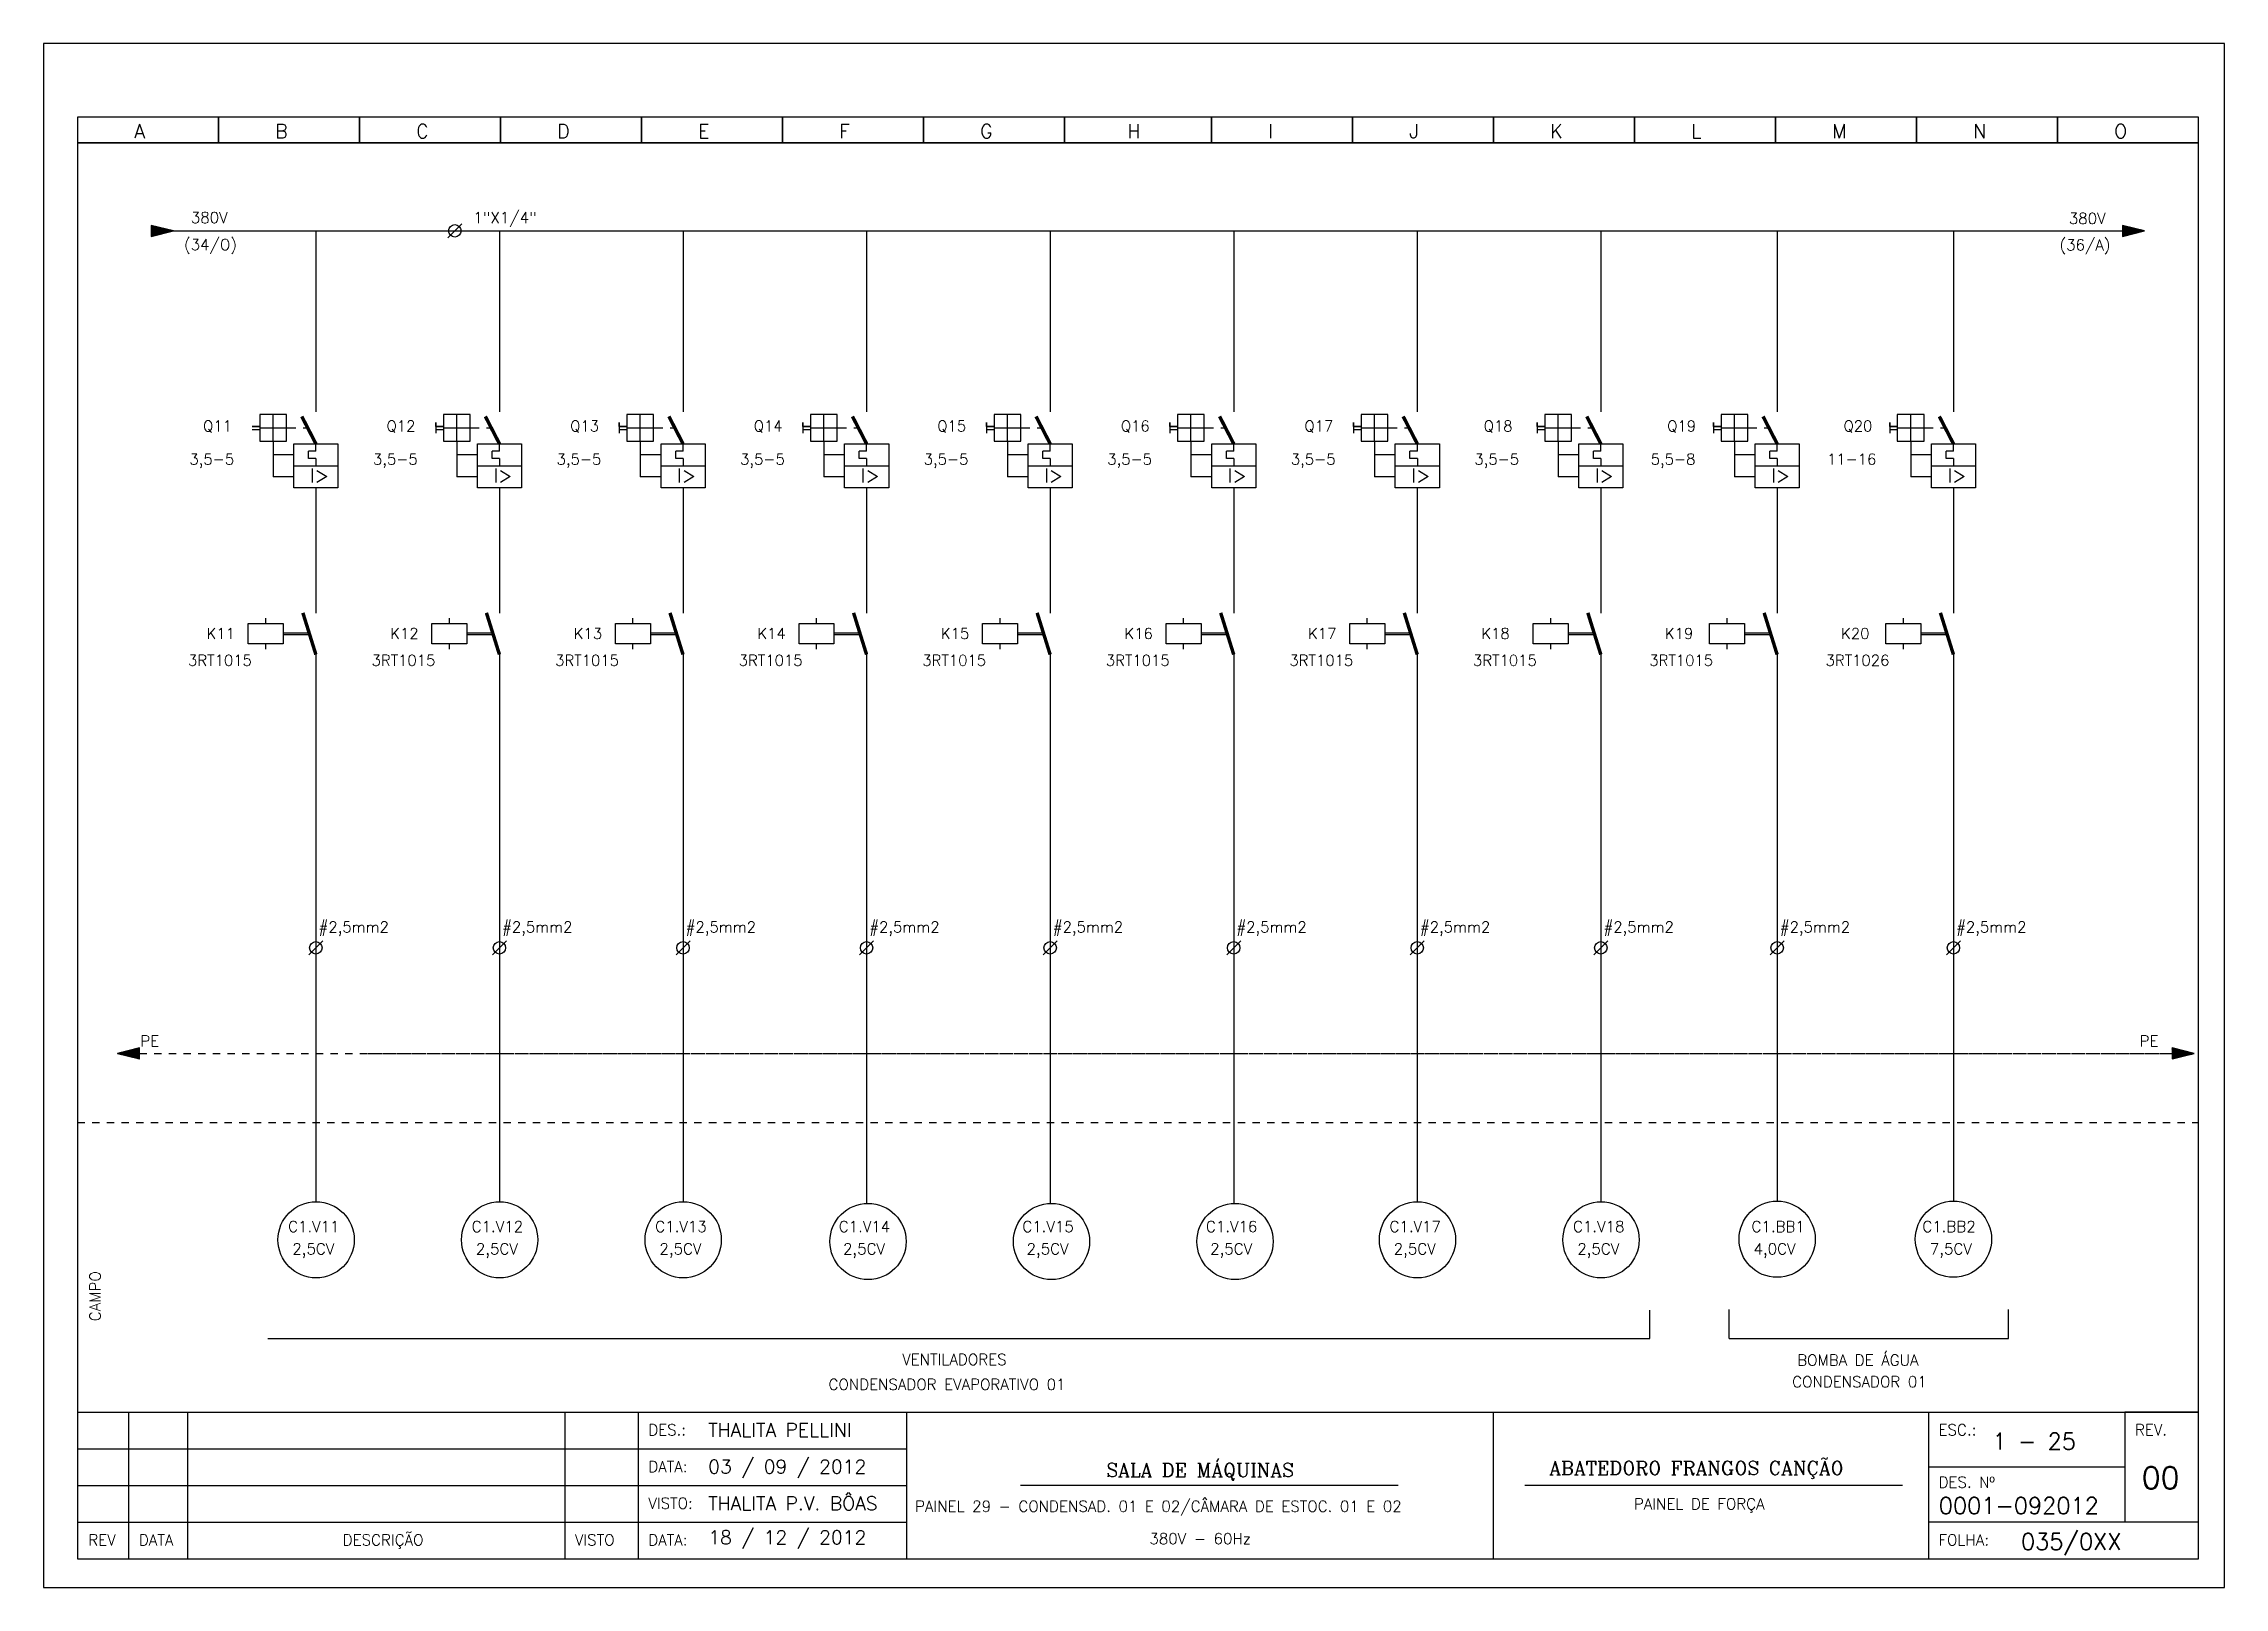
# Model space of a CAD drawing. Header units: millimetres. Extents: x 1974 to 2560, y 1429 to 1567.
# Drawn here: x 2202.2 to 2231.9, y 1470.58 to 1491.61 of the extents above; entities that cross this region are included whole.
import ezdxf

# ---------------------------------------------------------------- set-up
doc = ezdxf.new("R2010")
doc.units = ezdxf.units.MM
for name, pattern in [('DASHDOT2', [0.5, 0.25, -0.125, 0, -0.125]), ('DASHED', [0.75, 0.5, -0.25]), ('HIDDEN2', [0.1875, 0.125, -0.0625])]:
    doc.linetypes.add(name, pattern=pattern)
for name, color, linetype in [('1', 5, 'Continuous'), ('ALIMENTAÇÃO', 6, 'Continuous'), ('CONECTOR_SAK', 2, 'Continuous'), ('DISJUNTOR', 5, 'Continuous'), ('EQUIPAMENTOS', 5, 'Continuous'), ('MARGEM', 1, 'Continuous'), ('MOTORES', 5, 'Continuous'), ('PAINEL', 7, 'Continuous'), ('TERRA', 3, 'DASHED'), ('TEXTO', 4, 'Continuous'), ('TEXTO_2', 5, 'Continuous'), ('TIMBRE', 7, 'Continuous')]:
    doc.layers.add(name, color=color, linetype=linetype)
doc.styles.add('REGUA60', font='romans.shx', dxfattribs={"height": 2})
doc.styles.add('ROMANC', font='romanc.shx', dxfattribs={"height": 0.55})
doc.styles.add('ROMANS', font='romans.shx', dxfattribs={"height": 37})

msp = doc.modelspace()

# ---------------------------------------------------------------- texts
at = {"style": 'ROMANS'}
for s, p in [('ESC.:', (2228.008, 1472.655)), ('REV.', (2230.684, 1472.655)), ('DES. Nº', (2228.008, 1471.942)), ('PAINEL 29 - CONDENSAD. 01 E 02/CÂMARA DE ESTOC. 01 E 02', (2214.069, 1471.614)), ('PAINEL DE FORÇA', (2223.859, 1471.646)), ('380V - 60Hz', (2217.261, 1471.173)), ('FOLHA:', (2228.008, 1471.155))]:
    msp.add_text(s, height=0.15, dxfattribs=at).set_placement(p)
at = {"layer": 'TEXTO'}
for s, height, style, p in [('A', 0.188, 'ROMANS', (2203.436, 1490.322)), ('B', 0.188, 'ROMANS', (2205.356, 1490.322)), ('C', 0.188, 'ROMANS', (2207.276, 1490.322)), ('D', 0.188, 'ROMANS', (2209.196, 1490.322)), ('E', 0.188, 'ROMANS', (2211.116, 1490.322)), ('F', 0.188, 'ROMANS', (2213.036, 1490.322)), ('G', 0.188, 'ROMANS', (2214.956, 1490.322)), ('H', 0.188, 'ROMANS', (2216.96, 1490.322)), ('I', 0.188, 'ROMANS', (2218.88, 1490.322)), ('J', 0.188, 'ROMANS', (2220.8, 1490.322)), ('K', 0.188, 'ROMANS', (2222.72, 1490.322)), ('L', 0.188, 'ROMANS', (2224.64, 1490.322)), ('M', 0.188, 'ROMANS', (2226.56, 1490.322)), ('N', 0.188, 'ROMANS', (2228.48, 1490.322)), ('O', 0.188, 'ROMANS', (2230.4, 1490.322)), ('380V', 0.15, 'ROMANS', (2204.206, 1489.165)), ('1"X1/4"', 0.15, 'ROMANS', (2208.055, 1489.165)), ('380V', 0.15, 'ROMANS', (2229.782, 1489.153)), ('(34/O)', 0.15, 'ROMANS', (2204.114, 1488.797)), ('(36/A)', 0.15, 'ROMANS', (2229.656, 1488.793)), ('Q11', 0.148, 'ROMANS', (2204.372, 1486.328)), ('Q12', 0.148, 'ROMANS', (2206.872, 1486.328)), ('Q13', 0.148, 'ROMANS', (2209.372, 1486.328)), ('Q14', 0.148, 'ROMANS', (2211.872, 1486.328)), ('Q15', 0.148, 'ROMANS', (2214.372, 1486.328)), ('Q16', 0.148, 'ROMANS', (2216.872, 1486.328)), ('Q17', 0.148, 'ROMANS', (2219.372, 1486.328)), ('Q18', 0.148, 'ROMANS', (2221.813, 1486.328)), ('Q19', 0.148, 'ROMANS', (2224.313, 1486.328)), ('Q20', 0.148, 'ROMANS', (2226.714, 1486.328)), ('3,5-5', 0.148, 'ROMANS', (2204.187, 1485.876)), ('3,5-5', 0.148, 'ROMANS', (2206.687, 1485.876)), ('3,5-5', 0.148, 'ROMANS', (2209.187, 1485.876)), ('3,5-5', 0.148, 'ROMANS', (2211.687, 1485.876)), ('3,5-5', 0.148, 'ROMANS', (2214.187, 1485.876)), ('3,5-5', 0.148, 'ROMANS', (2216.687, 1485.876)), ('3,5-5', 0.148, 'ROMANS', (2219.187, 1485.876)), ('3,5-5', 0.148, 'ROMANS', (2221.687, 1485.876)), ('5,5-8', 0.148, 'ROMANS', (2224.088, 1485.876)), ('11-16', 0.148, 'ROMANS', (2226.489, 1485.876)), ('K11', 0.148, 'ROMANS', (2204.421, 1483.502)), ('K12', 0.148, 'ROMANS', (2206.921, 1483.502)), ('K13', 0.148, 'ROMANS', (2209.421, 1483.502)), ('K14', 0.148, 'ROMANS', (2211.921, 1483.502)), ('K15', 0.148, 'ROMANS', (2214.421, 1483.502)), ('K16', 0.148, 'ROMANS', (2216.921, 1483.502)), ('K17', 0.148, 'ROMANS', (2219.421, 1483.502)), ('K18', 0.148, 'ROMANS', (2221.781, 1483.502)), ('K19', 0.148, 'ROMANS', (2224.281, 1483.502)), ('K20', 0.148, 'ROMANS', (2226.681, 1483.502)), ('3RT1015', 0.148, 'ROMANS', (2204.168, 1483.136)), ('3RT1015', 0.148, 'ROMANS', (2206.668, 1483.136)), ('3RT1015', 0.148, 'ROMANS', (2209.168, 1483.136)), ('3RT1015', 0.148, 'ROMANS', (2211.668, 1483.136)), ('3RT1015', 0.148, 'ROMANS', (2214.168, 1483.136)), ('3RT1015', 0.148, 'ROMANS', (2216.668, 1483.136)), ('3RT1015', 0.148, 'ROMANS', (2219.168, 1483.136)), ('3RT1015', 0.148, 'ROMANS', (2221.668, 1483.136)), ('3RT1015', 0.148, 'ROMANS', (2224.069, 1483.136)), ('3RT1026', 0.148, 'ROMANS', (2226.47, 1483.136)), ('#2,5mm2', 0.148, 'ROMANS', (2205.946, 1479.505)), ('#2,5mm2', 0.148, 'ROMANS', (2208.446, 1479.505)), ('#2,5mm2', 0.148, 'ROMANS', (2210.946, 1479.505)), ('#2,5mm2', 0.148, 'ROMANS', (2213.446, 1479.505)), ('#2,5mm2', 0.148, 'ROMANS', (2215.946, 1479.505)), ('#2,5mm2', 0.148, 'ROMANS', (2218.446, 1479.505)), ('#2,5mm2', 0.148, 'ROMANS', (2220.946, 1479.505)), ('#2,5mm2', 0.148, 'ROMANS', (2223.446, 1479.505)), ('#2,5mm2', 0.148, 'ROMANS', (2225.847, 1479.505)), ('#2,5mm2', 0.148, 'ROMANS', (2228.248, 1479.505)), ('PE', 0.15, 'ROMANS', (2203.519, 1477.95)), ('PE', 0.15, 'ROMANS', (2230.746, 1477.95)), ('C1.V11', 0.15, 'REGUA60', (2205.531, 1475.424)), ('C1.V12', 0.15, 'REGUA60', (2208.031, 1475.424)), ('C1.V13', 0.15, 'REGUA60', (2210.531, 1475.424)), ('C1.V14', 0.15, 'REGUA60', (2213.031, 1475.424)), ('C1.V15', 0.15, 'REGUA60', (2215.531, 1475.424)), ('C1.V16', 0.15, 'REGUA60', (2218.031, 1475.424)), ('C1.V17', 0.15, 'REGUA60', (2220.531, 1475.424)), ('C1.V18', 0.15, 'REGUA60', (2223.031, 1475.424)), ('C1.BB1', 0.15, 'REGUA60', (2225.461, 1475.424)), ('C1.BB2', 0.15, 'REGUA60', (2227.788, 1475.424)), ('2,5CV', 0.15, 'REGUA60', (2205.588, 1475.12)), ('2,5CV', 0.15, 'REGUA60', (2208.088, 1475.12)), ('2,5CV', 0.15, 'REGUA60', (2210.588, 1475.12)), ('2,5CV', 0.15, 'REGUA60', (2213.088, 1475.12)), ('2,5CV', 0.15, 'REGUA60', (2215.588, 1475.12)), ('2,5CV', 0.15, 'REGUA60', (2218.088, 1475.12)), ('2,5CV', 0.15, 'REGUA60', (2220.588, 1475.12)), ('2,5CV', 0.15, 'REGUA60', (2223.088, 1475.12)), ('4,0CV', 0.15, 'REGUA60', (2225.489, 1475.12)), ('7,5CV', 0.15, 'REGUA60', (2227.89, 1475.12)), ('VENTILADORES', 0.15, 'REGUA60', (2213.895, 1473.613)), ('BOMBA DE ÁGUA', 0.15, 'REGUA60', (2226.083, 1473.604)), ('CONDENSADOR EVAPORATIVO 01', 0.15, 'REGUA60', (2212.891, 1473.274)), ('CONDENSADOR 01', 0.15, 'REGUA60', (2226.015, 1473.31)), ('THALITA PELLINI', 0.1875, 'ROMANS', (2211.252, 1472.635)), ('03 / 09 / 2012', 0.1875, 'ROMANS', (2211.252, 1472.135)), ('THALITA P.V. BÔAS', 0.1875, 'ROMANS', (2211.252, 1471.635)), ('18 / 12 / 2012', 0.1875, 'ROMANS', (2211.252, 1471.172))]:
    msp.add_text(s, height=height, dxfattribs=dict(at, style=style)).set_placement(p)
at = {"layer": 'TEXTO', "style": 'REGUA60'}
msp.add_text('CAMPO', height=0.15, rotation=90, dxfattribs=at).set_placement((2202.978, 1474.209))
at = {"layer": 'TEXTO', "color": 150, "style": 'ROMANS'}
for s, height, p in [('DES.:', 0.15, (2210.437, 1472.655)), ('1 - 25', 0.225, (2228.742, 1472.462)), ('DATA:', 0.15, (2210.437, 1472.155)), ('00', 0.3, (2230.775, 1471.928)), ('VISTO:', 0.15, (2210.437, 1471.655)), ('0001-092012', 0.225, (2228.012, 1471.586)), ('DESCRIÇÃO', 0.15, (2206.275, 1471.155)), ('035/0XX', 0.225, (2229.131, 1471.096)), ('REV', 0.15, (2202.811, 1471.155)), ('DATA', 0.15, (2203.499, 1471.155)), ('VISTO', 0.15, (2209.437, 1471.155)), ('DATA:', 0.15, (2210.437, 1471.155))]:
    msp.add_text(s, height=height, dxfattribs=at).set_placement(p)
at = {"layer": 'TEXTO_2'}
for s, height, style, p in [('I>', 0.1927, 'REGUA60', (2205.825, 1485.632)), ('I>', 0.1927, 'REGUA60', (2208.325, 1485.632)), ('I>', 0.1927, 'REGUA60', (2210.825, 1485.632)), ('I>', 0.1927, 'REGUA60', (2213.325, 1485.632)), ('I>', 0.1927, 'REGUA60', (2215.825, 1485.632)), ('I>', 0.1927, 'REGUA60', (2218.325, 1485.632)), ('I>', 0.1927, 'REGUA60', (2220.825, 1485.632)), ('I>', 0.1927, 'REGUA60', (2223.325, 1485.632)), ('I>', 0.1927, 'REGUA60', (2225.726, 1485.632)), ('I>', 0.1927, 'REGUA60', (2228.127, 1485.632)), ('SALA DE MÁQUINAS', 0.1875, 'ROMANC', (2216.673, 1472.088)), ('ABATEDORO FRANGOS CANÇÃO', 0.1875, 'ROMANC', (2222.705, 1472.116))]:
    msp.add_text(s, height=height, dxfattribs=dict(at, style=style)).set_placement(p)

# ---------------------------------------------------------------- hatches: boundary and pattern name
at = {"layer": 'EQUIPAMENTOS'}
for points in [[(2203.968, 1489.059), (2203.668, 1489.134), (2203.668, 1488.984)], [(2230.815, 1489.059), (2230.515, 1489.134), (2230.515, 1488.984)]]:
    msp.add_hatch(color=256, dxfattribs=at).paths.add_polyline_path(points)
at = {"layer": 'TERRA'}
h = msp.add_hatch(dxfattribs=at)
h.set_pattern_fill('ANSI31', color=256, scale=0.004, angle=180, style=0)
h.set_pattern_definition([(225, (2260.4614149, 1526.47584864), (0.0003535533906, -0.0003535533906), [])])
h.paths.add_polyline_path([(2203.207, 1477.856), (2203.507, 1477.856), (2203.507, 1477.931)])
h.paths.add_polyline_path([(2203.507, 1477.781), (2203.507, 1477.856), (2203.207, 1477.856)])
h = msp.add_hatch(dxfattribs=at)
h.set_pattern_fill('ANSI31', color=256, scale=0.004, style=0)
h.set_pattern_definition([(45, (2174.2369607, 1429.2362611), (-0.0003535533906, 0.0003535533906), [])])
h.paths.add_polyline_path([(2231.491, 1477.856), (2231.191, 1477.856), (2231.191, 1477.781)])
h.paths.add_polyline_path([(2231.191, 1477.931), (2231.191, 1477.856), (2231.491, 1477.856)])

# ---------------------------------------------------------------- linework, layer by layer
for p, q in [((2224.076, 1473.973), (2224.076, 1474.36)), ((2225.156, 1473.973), (2225.156, 1474.369)), ((2228.963, 1473.973), (2228.963, 1474.369)), ((2205.255, 1473.973), (2224.076, 1473.973)), ((2225.156, 1473.973), (2228.963, 1473.973)), ((2231.547, 1472.972), (2230.547, 1472.972))]:
    msp.add_line(p, q)
at = {"layer": '1'}
for p, q in [((2205.509, 1486.557), (2205.145, 1486.557)), ((2205.145, 1486.557), (2205.145, 1486.193)), ((2205.327, 1486.193), (2205.327, 1486.557)), ((2205.509, 1486.193), (2205.509, 1486.557)), ((2208.009, 1486.557), (2207.645, 1486.557)), ((2207.645, 1486.557), (2207.645, 1486.193)), ((2207.827, 1486.193), (2207.827, 1486.557)), ((2208.009, 1486.193), (2208.009, 1486.557)), ((2210.509, 1486.557), (2210.145, 1486.557)), ((2210.145, 1486.557), (2210.145, 1486.193)), ((2210.327, 1486.193), (2210.327, 1486.557)), ((2210.509, 1486.193), (2210.509, 1486.557)), ((2213.009, 1486.557), (2212.645, 1486.557)), ((2212.645, 1486.557), (2212.645, 1486.193)), ((2212.827, 1486.193), (2212.827, 1486.557)), ((2213.009, 1486.193), (2213.009, 1486.557)), ((2215.509, 1486.557), (2215.145, 1486.557)), ((2215.145, 1486.557), (2215.145, 1486.193)), ((2215.327, 1486.193), (2215.327, 1486.557)), ((2215.509, 1486.193), (2215.509, 1486.557)), ((2218.009, 1486.557), (2217.645, 1486.557)), ((2217.645, 1486.557), (2217.645, 1486.193)), ((2217.827, 1486.193), (2217.827, 1486.557)), ((2218.009, 1486.193), (2218.009, 1486.557)), ((2220.509, 1486.557), (2220.145, 1486.557)), ((2220.145, 1486.557), (2220.145, 1486.193)), ((2220.327, 1486.193), (2220.327, 1486.557)), ((2220.509, 1486.193), (2220.509, 1486.557)), ((2223.009, 1486.557), (2222.645, 1486.557)), ((2222.645, 1486.557), (2222.645, 1486.193)), ((2222.827, 1486.193), (2222.827, 1486.557)), ((2223.009, 1486.193), (2223.009, 1486.557)), ((2225.41, 1486.557), (2225.046, 1486.557)), ((2225.046, 1486.557), (2225.046, 1486.193)), ((2225.228, 1486.193), (2225.228, 1486.557)), ((2225.41, 1486.193), (2225.41, 1486.557)), ((2227.811, 1486.557), (2227.447, 1486.557)), ((2227.447, 1486.557), (2227.447, 1486.193)), ((2227.629, 1486.193), (2227.629, 1486.557)), ((2227.811, 1486.193), (2227.811, 1486.557)), ((2205.145, 1486.396), (2205.041, 1486.396)), ((2205.041, 1486.396), (2205.145, 1486.396)), ((2205.041, 1486.354), (2205.145, 1486.354)), ((2205.145, 1486.375), (2205.509, 1486.375)), ((2205.145, 1486.193), (2205.509, 1486.193)), ((2207.541, 1486.448), (2207.541, 1486.302)), ((2207.541, 1486.396), (2207.541, 1486.448)), ((2207.645, 1486.396), (2207.541, 1486.396)), ((2207.541, 1486.396), (2207.645, 1486.396)), ((2207.541, 1486.354), (2207.645, 1486.354)), ((2207.645, 1486.375), (2208.009, 1486.375)), ((2207.645, 1486.193), (2208.009, 1486.193)), ((2210.041, 1486.448), (2210.041, 1486.302)), ((2210.041, 1486.396), (2210.041, 1486.448)), ((2210.145, 1486.396), (2210.041, 1486.396)), ((2210.041, 1486.396), (2210.145, 1486.396)), ((2210.041, 1486.354), (2210.145, 1486.354)), ((2210.145, 1486.375), (2210.509, 1486.375)), ((2210.145, 1486.193), (2210.509, 1486.193)), ((2212.541, 1486.448), (2212.541, 1486.302)), ((2212.541, 1486.396), (2212.541, 1486.448)), ((2212.645, 1486.396), (2212.541, 1486.396)), ((2212.541, 1486.396), (2212.645, 1486.396)), ((2212.541, 1486.354), (2212.645, 1486.354)), ((2212.645, 1486.375), (2213.009, 1486.375)), ((2212.645, 1486.193), (2213.009, 1486.193)), ((2215.041, 1486.448), (2215.041, 1486.302)), ((2215.041, 1486.396), (2215.041, 1486.448)), ((2215.145, 1486.396), (2215.041, 1486.396)), ((2215.041, 1486.396), (2215.145, 1486.396)), ((2215.041, 1486.354), (2215.145, 1486.354)), ((2215.145, 1486.375), (2215.509, 1486.375)), ((2215.145, 1486.193), (2215.509, 1486.193)), ((2217.541, 1486.448), (2217.541, 1486.302)), ((2217.541, 1486.396), (2217.541, 1486.448)), ((2217.645, 1486.396), (2217.541, 1486.396)), ((2217.541, 1486.396), (2217.645, 1486.396)), ((2217.541, 1486.354), (2217.645, 1486.354)), ((2217.645, 1486.375), (2218.009, 1486.375)), ((2217.645, 1486.193), (2218.009, 1486.193)), ((2220.041, 1486.448), (2220.041, 1486.302)), ((2220.041, 1486.396), (2220.041, 1486.448)), ((2220.145, 1486.396), (2220.041, 1486.396)), ((2220.041, 1486.396), (2220.145, 1486.396)), ((2220.041, 1486.354), (2220.145, 1486.354)), ((2220.145, 1486.375), (2220.509, 1486.375)), ((2220.145, 1486.193), (2220.509, 1486.193)), ((2222.541, 1486.448), (2222.541, 1486.302)), ((2222.541, 1486.396), (2222.541, 1486.448)), ((2222.645, 1486.396), (2222.541, 1486.396)), ((2222.541, 1486.396), (2222.645, 1486.396)), ((2222.541, 1486.354), (2222.645, 1486.354)), ((2222.645, 1486.375), (2223.009, 1486.375)), ((2222.645, 1486.193), (2223.009, 1486.193)), ((2224.942, 1486.448), (2224.942, 1486.302)), ((2224.942, 1486.396), (2224.942, 1486.448)), ((2225.046, 1486.396), (2224.942, 1486.396)), ((2224.942, 1486.396), (2225.046, 1486.396)), ((2224.942, 1486.354), (2225.046, 1486.354)), ((2225.046, 1486.375), (2225.41, 1486.375)), ((2225.046, 1486.193), (2225.41, 1486.193)), ((2227.343, 1486.448), (2227.343, 1486.302)), ((2227.343, 1486.396), (2227.343, 1486.448)), ((2227.447, 1486.396), (2227.343, 1486.396)), ((2227.343, 1486.396), (2227.447, 1486.396)), ((2227.343, 1486.354), (2227.447, 1486.354)), ((2227.447, 1486.375), (2227.811, 1486.375)), ((2227.447, 1486.193), (2227.811, 1486.193))]:
    msp.add_line(p, q, dxfattribs=at)
at = {"layer": 'ALIMENTAÇÃO', "color": 6}
for p, q in [((2205.909, 1489.059), (2205.909, 1486.595)), ((2208.409, 1489.059), (2208.409, 1486.595)), ((2210.909, 1489.059), (2210.909, 1486.595)), ((2213.409, 1489.059), (2213.409, 1486.595)), ((2215.909, 1489.059), (2215.909, 1486.595)), ((2218.409, 1489.059), (2218.409, 1486.595)), ((2220.909, 1489.059), (2220.909, 1486.595)), ((2223.409, 1489.059), (2223.409, 1486.595)), ((2225.81, 1489.059), (2225.81, 1486.595)), ((2228.211, 1489.059), (2228.211, 1486.595)), ((2205.909, 1485.557), (2205.909, 1483.852)), ((2208.409, 1485.557), (2208.409, 1483.852)), ((2210.909, 1485.557), (2210.909, 1483.852)), ((2213.409, 1485.557), (2213.409, 1483.852)), ((2215.909, 1485.557), (2215.909, 1483.852)), ((2218.409, 1485.557), (2218.409, 1483.852)), ((2220.909, 1485.557), (2220.909, 1483.852)), ((2223.409, 1485.557), (2223.409, 1483.852)), ((2225.81, 1485.557), (2225.81, 1483.852)), ((2228.211, 1485.557), (2228.211, 1483.852)), ((2205.909, 1483.289), (2205.909, 1475.837)), ((2208.409, 1483.289), (2208.409, 1475.837)), ((2210.909, 1483.289), (2210.909, 1475.837)), ((2213.409, 1483.289), (2213.409, 1475.814)), ((2215.909, 1483.289), (2215.909, 1475.814)), ((2218.409, 1483.289), (2218.409, 1475.814)), ((2220.909, 1483.289), (2220.909, 1475.837)), ((2223.409, 1483.289), (2223.409, 1475.837)), ((2225.81, 1483.289), (2225.81, 1479.295)), ((2228.211, 1483.289), (2228.211, 1479.295)), ((2225.81, 1479.295), (2225.81, 1475.846)), ((2228.211, 1479.295), (2228.211, 1475.846))]:
    msp.add_line(p, q, dxfattribs=at)
at = {"layer": 'CONECTOR_SAK'}
for p, q in [((2207.898, 1489.156), (2207.707, 1488.963)), ((2206.005, 1479.392), (2205.814, 1479.199)), ((2208.505, 1479.392), (2208.314, 1479.199)), ((2211.005, 1479.392), (2210.814, 1479.199)), ((2213.505, 1479.392), (2213.314, 1479.199)), ((2216.005, 1479.392), (2215.814, 1479.199)), ((2218.505, 1479.392), (2218.314, 1479.199)), ((2221.005, 1479.392), (2220.814, 1479.199)), ((2223.505, 1479.392), (2223.314, 1479.199)), ((2225.906, 1479.392), (2225.715, 1479.199)), ((2228.307, 1479.392), (2228.116, 1479.199))]:
    msp.add_line(p, q, dxfattribs=at)
for centre in [(2207.802, 1489.059), (2205.909, 1479.295), (2208.409, 1479.295), (2210.909, 1479.295), (2213.409, 1479.295), (2215.909, 1479.295), (2218.409, 1479.295), (2220.909, 1479.295), (2223.409, 1479.295), (2225.81, 1479.295), (2228.211, 1479.295)]:
    msp.add_circle(centre, 0.0846, dxfattribs=at)
at = {"layer": 'DISJUNTOR'}
for p, q in [((2205.327, 1486.193), (2205.327, 1485.707)), ((2207.827, 1486.193), (2207.827, 1485.707)), ((2210.327, 1486.193), (2210.327, 1485.707)), ((2212.827, 1486.193), (2212.827, 1485.707)), ((2215.327, 1486.193), (2215.327, 1485.707)), ((2217.827, 1486.193), (2217.827, 1485.707)), ((2220.327, 1486.193), (2220.327, 1485.707)), ((2222.827, 1486.193), (2222.827, 1485.707)), ((2225.228, 1486.193), (2225.228, 1485.707)), ((2227.629, 1486.193), (2227.629, 1485.707)), ((2205.609, 1486.007), (2205.327, 1486.007)), ((2205.91, 1486.058), (2205.81, 1486.058)), ((2205.81, 1485.958), (2205.81, 1486.058)), ((2205.91, 1485.958), (2205.81, 1485.958)), ((2205.91, 1486.058), (2205.91, 1486.158)), ((2205.91, 1485.958), (2205.91, 1485.858)), ((2208.109, 1486.007), (2207.827, 1486.007)), ((2208.41, 1486.058), (2208.31, 1486.058)), ((2208.31, 1485.958), (2208.31, 1486.058)), ((2208.41, 1485.958), (2208.31, 1485.958)), ((2208.41, 1486.058), (2208.41, 1486.158)), ((2208.41, 1485.958), (2208.41, 1485.858)), ((2210.609, 1486.007), (2210.327, 1486.007)), ((2210.91, 1486.058), (2210.81, 1486.058)), ((2210.81, 1485.958), (2210.81, 1486.058)), ((2210.91, 1485.958), (2210.81, 1485.958)), ((2210.91, 1486.058), (2210.91, 1486.158)), ((2210.91, 1485.958), (2210.91, 1485.858)), ((2213.109, 1486.007), (2212.827, 1486.007)), ((2213.41, 1486.058), (2213.31, 1486.058)), ((2213.31, 1485.958), (2213.31, 1486.058)), ((2213.41, 1485.958), (2213.31, 1485.958)), ((2213.41, 1486.058), (2213.41, 1486.158)), ((2213.41, 1485.958), (2213.41, 1485.858)), ((2215.609, 1486.007), (2215.327, 1486.007)), ((2215.91, 1486.058), (2215.81, 1486.058)), ((2215.81, 1485.958), (2215.81, 1486.058)), ((2215.91, 1485.958), (2215.81, 1485.958)), ((2215.91, 1486.058), (2215.91, 1486.158)), ((2215.91, 1485.958), (2215.91, 1485.858)), ((2218.109, 1486.007), (2217.827, 1486.007)), ((2218.41, 1486.058), (2218.31, 1486.058)), ((2218.31, 1485.958), (2218.31, 1486.058)), ((2218.41, 1485.958), (2218.31, 1485.958)), ((2218.41, 1486.058), (2218.41, 1486.158)), ((2218.41, 1485.958), (2218.41, 1485.858)), ((2220.609, 1486.007), (2220.327, 1486.007)), ((2220.91, 1486.058), (2220.81, 1486.058)), ((2220.81, 1485.958), (2220.81, 1486.058)), ((2220.91, 1485.958), (2220.81, 1485.958)), ((2220.91, 1486.058), (2220.91, 1486.158)), ((2220.91, 1485.958), (2220.91, 1485.858)), ((2223.109, 1486.007), (2222.827, 1486.007)), ((2223.41, 1486.058), (2223.31, 1486.058)), ((2223.31, 1485.958), (2223.31, 1486.058)), ((2223.41, 1485.958), (2223.31, 1485.958)), ((2223.41, 1486.058), (2223.41, 1486.158)), ((2223.41, 1485.958), (2223.41, 1485.858)), ((2225.51, 1486.007), (2225.228, 1486.007)), ((2225.811, 1486.058), (2225.711, 1486.058)), ((2225.711, 1485.958), (2225.711, 1486.058)), ((2225.811, 1485.958), (2225.711, 1485.958)), ((2225.811, 1486.058), (2225.811, 1486.158)), ((2225.811, 1485.958), (2225.811, 1485.858)), ((2227.911, 1486.007), (2227.629, 1486.007)), ((2228.212, 1486.058), (2228.112, 1486.058)), ((2228.112, 1485.958), (2228.112, 1486.058)), ((2228.212, 1485.958), (2228.112, 1485.958)), ((2228.212, 1486.058), (2228.212, 1486.158)), ((2228.212, 1485.958), (2228.212, 1485.858)), ((2205.609, 1485.707), (2205.327, 1485.707)), ((2205.61, 1485.858), (2206.21, 1485.858)), ((2208.109, 1485.707), (2207.827, 1485.707)), ((2208.11, 1485.858), (2208.71, 1485.858)), ((2210.609, 1485.707), (2210.327, 1485.707)), ((2210.61, 1485.858), (2211.21, 1485.858)), ((2213.109, 1485.707), (2212.827, 1485.707)), ((2213.11, 1485.858), (2213.71, 1485.858)), ((2215.609, 1485.707), (2215.327, 1485.707)), ((2215.61, 1485.858), (2216.21, 1485.858)), ((2218.109, 1485.707), (2217.827, 1485.707)), ((2218.11, 1485.858), (2218.71, 1485.858)), ((2220.609, 1485.707), (2220.327, 1485.707)), ((2220.61, 1485.858), (2221.21, 1485.858)), ((2223.109, 1485.707), (2222.827, 1485.707)), ((2223.11, 1485.858), (2223.71, 1485.858)), ((2225.51, 1485.707), (2225.228, 1485.707)), ((2225.511, 1485.858), (2226.111, 1485.858)), ((2227.911, 1485.707), (2227.629, 1485.707)), ((2227.912, 1485.858), (2228.512, 1485.858))]:
    msp.add_line(p, q, dxfattribs=at)
at = {"layer": 'DISJUNTOR', "linetype": 'HIDDEN2'}
for p, q in [((2205.509, 1486.375), (2205.809, 1486.375)), ((2208.009, 1486.375), (2208.309, 1486.375)), ((2210.509, 1486.375), (2210.809, 1486.375)), ((2213.009, 1486.375), (2213.309, 1486.375)), ((2215.509, 1486.375), (2215.809, 1486.375)), ((2218.009, 1486.375), (2218.309, 1486.375)), ((2220.509, 1486.375), (2220.809, 1486.375)), ((2223.009, 1486.375), (2223.309, 1486.375)), ((2225.41, 1486.375), (2225.71, 1486.375)), ((2227.811, 1486.375), (2228.111, 1486.375))]:
    msp.add_line(p, q, dxfattribs=at)
at = {"layer": 'DISJUNTOR', "const_width": 0.0472}
for points in [[(2205.91, 1486.158), (2205.717, 1486.532)], [(2208.41, 1486.158), (2208.217, 1486.532)], [(2210.91, 1486.158), (2210.717, 1486.532)], [(2213.41, 1486.158), (2213.217, 1486.532)], [(2215.91, 1486.158), (2215.717, 1486.532)], [(2218.41, 1486.158), (2218.217, 1486.532)], [(2220.91, 1486.158), (2220.717, 1486.532)], [(2223.41, 1486.158), (2223.217, 1486.532)], [(2225.811, 1486.158), (2225.618, 1486.532)], [(2228.212, 1486.158), (2228.019, 1486.532)]]:
    msp.add_lwpolyline(points, dxfattribs=at)
at = {"layer": 'DISJUNTOR'}
for points in [[(2205.61, 1486.158), (2206.21, 1486.158), (2206.21, 1485.558), (2205.61, 1485.558)], [(2208.11, 1486.158), (2208.71, 1486.158), (2208.71, 1485.558), (2208.11, 1485.558)], [(2210.61, 1486.158), (2211.21, 1486.158), (2211.21, 1485.558), (2210.61, 1485.558)], [(2213.11, 1486.158), (2213.71, 1486.158), (2213.71, 1485.558), (2213.11, 1485.558)], [(2215.61, 1486.158), (2216.21, 1486.158), (2216.21, 1485.558), (2215.61, 1485.558)], [(2218.11, 1486.158), (2218.71, 1486.158), (2218.71, 1485.558), (2218.11, 1485.558)], [(2220.61, 1486.158), (2221.21, 1486.158), (2221.21, 1485.558), (2220.61, 1485.558)], [(2223.11, 1486.158), (2223.71, 1486.158), (2223.71, 1485.558), (2223.11, 1485.558)], [(2225.511, 1486.158), (2226.111, 1486.158), (2226.111, 1485.558), (2225.511, 1485.558)], [(2227.912, 1486.158), (2228.512, 1486.158), (2228.512, 1485.558), (2227.912, 1485.558)]]:
    msp.add_lwpolyline(points, close=True, dxfattribs=at)
at = {"layer": 'EQUIPAMENTOS'}
for p, q in [((2203.968, 1489.059), (2230.815, 1489.059)), ((2205.227, 1483.713), (2205.227, 1483.784)), ((2205.465, 1483.583), (2205.817, 1483.583)), ((2205.465, 1483.563), (2205.824, 1483.563)), ((2207.727, 1483.713), (2207.727, 1483.784)), ((2207.965, 1483.583), (2208.317, 1483.583)), ((2207.965, 1483.563), (2208.324, 1483.563)), ((2210.227, 1483.713), (2210.227, 1483.784)), ((2210.465, 1483.583), (2210.817, 1483.583)), ((2210.465, 1483.563), (2210.824, 1483.563)), ((2212.727, 1483.713), (2212.727, 1483.784)), ((2212.965, 1483.583), (2213.317, 1483.583)), ((2212.965, 1483.563), (2213.324, 1483.563)), ((2215.227, 1483.713), (2215.227, 1483.784)), ((2215.465, 1483.583), (2215.817, 1483.583)), ((2215.465, 1483.563), (2215.824, 1483.563)), ((2217.727, 1483.713), (2217.727, 1483.784)), ((2217.965, 1483.583), (2218.317, 1483.583)), ((2217.965, 1483.563), (2218.324, 1483.563)), ((2220.227, 1483.713), (2220.227, 1483.784)), ((2220.465, 1483.583), (2220.817, 1483.583)), ((2220.465, 1483.563), (2220.824, 1483.563)), ((2222.727, 1483.713), (2222.727, 1483.784)), ((2222.965, 1483.583), (2223.317, 1483.583)), ((2222.965, 1483.563), (2223.324, 1483.563)), ((2225.128, 1483.713), (2225.128, 1483.784)), ((2225.366, 1483.583), (2225.718, 1483.583)), ((2225.366, 1483.563), (2225.725, 1483.563)), ((2227.529, 1483.713), (2227.529, 1483.784)), ((2227.767, 1483.583), (2228.119, 1483.583)), ((2227.767, 1483.563), (2228.125, 1483.563)), ((2205.227, 1483.363), (2205.227, 1483.434)), ((2207.727, 1483.363), (2207.727, 1483.434)), ((2210.227, 1483.363), (2210.227, 1483.434)), ((2212.727, 1483.363), (2212.727, 1483.434)), ((2215.227, 1483.363), (2215.227, 1483.434)), ((2217.727, 1483.363), (2217.727, 1483.434)), ((2220.227, 1483.363), (2220.227, 1483.434)), ((2222.727, 1483.363), (2222.727, 1483.434)), ((2225.128, 1483.363), (2225.128, 1483.434)), ((2227.529, 1483.363), (2227.529, 1483.434))]:
    msp.add_line(p, q, dxfattribs=at)
for points in [[(2203.668, 1488.984), (2203.968, 1489.059), (2203.668, 1489.134), (2203.668, 1488.984)], [(2230.515, 1488.984), (2230.815, 1489.059), (2230.515, 1489.134), (2230.515, 1488.984)]]:
    msp.add_lwpolyline(points, dxfattribs=at)
at = {"layer": 'EQUIPAMENTOS', "const_width": 0.0472}
for points in [[(2205.909, 1483.289), (2205.732, 1483.857)], [(2208.409, 1483.289), (2208.232, 1483.857)], [(2210.909, 1483.289), (2210.732, 1483.857)], [(2213.409, 1483.289), (2213.232, 1483.857)], [(2215.909, 1483.289), (2215.732, 1483.857)], [(2218.409, 1483.289), (2218.232, 1483.857)], [(2220.909, 1483.289), (2220.732, 1483.857)], [(2223.409, 1483.289), (2223.232, 1483.857)], [(2225.81, 1483.289), (2225.633, 1483.857)], [(2228.211, 1483.289), (2228.034, 1483.857)]]:
    msp.add_lwpolyline(points, dxfattribs=at)
at = {"layer": 'EQUIPAMENTOS'}
for points in [[(2204.989, 1483.434), (2204.989, 1483.713), (2205.465, 1483.713), (2205.465, 1483.434)], [(2207.489, 1483.434), (2207.489, 1483.713), (2207.965, 1483.713), (2207.965, 1483.434)], [(2209.989, 1483.434), (2209.989, 1483.713), (2210.465, 1483.713), (2210.465, 1483.434)], [(2212.489, 1483.434), (2212.489, 1483.713), (2212.965, 1483.713), (2212.965, 1483.434)], [(2214.989, 1483.434), (2214.989, 1483.713), (2215.465, 1483.713), (2215.465, 1483.434)], [(2217.489, 1483.434), (2217.489, 1483.713), (2217.965, 1483.713), (2217.965, 1483.434)], [(2219.989, 1483.434), (2219.989, 1483.713), (2220.465, 1483.713), (2220.465, 1483.434)], [(2222.489, 1483.434), (2222.489, 1483.713), (2222.965, 1483.713), (2222.965, 1483.434)], [(2224.89, 1483.434), (2224.89, 1483.713), (2225.366, 1483.713), (2225.366, 1483.434)], [(2227.291, 1483.434), (2227.291, 1483.713), (2227.767, 1483.713), (2227.767, 1483.434)]]:
    msp.add_lwpolyline(points, close=True, dxfattribs=at)
at = {"layer": 'MARGEM', "color": 7}
msp.add_lwpolyline([(2202.201, 1470.584), (2231.901, 1470.584), (2231.901, 1491.609), (2202.201, 1491.609)], close=True, dxfattribs=at)
at = {"layer": 'MOTORES'}
for centre in [(2205.912, 1475.318), (2208.412, 1475.318), (2210.912, 1475.318), (2213.429, 1475.295), (2215.927, 1475.295), (2218.427, 1475.295), (2220.912, 1475.318), (2223.412, 1475.318), (2225.81, 1475.326), (2228.211, 1475.326)]:
    msp.add_circle(centre, 0.519, dxfattribs=at)
at = {"layer": 'PAINEL', "color": 12, "linetype": 'HIDDEN2', "ltscale": 0.005}
msp.add_line((2202.663, 1476.916), (2231.547, 1476.916), dxfattribs=at)
at = {"layer": 'TERRA', "linetype": 'DASHDOT2', "ltscale": 0.0025}
for p, q in [((2203.507, 1477.856), (2231.191, 1477.856)), ((2203.507, 1477.856), (2231.191, 1477.856)), ((2206.618, 1477.856), (2231.491, 1477.856))]:
    msp.add_line(p, q, dxfattribs=at)
at = {"layer": 'TERRA'}
for points in [[(2203.507, 1477.931), (2203.207, 1477.856), (2203.507, 1477.781), (2203.507, 1477.931)], [(2203.507, 1477.931), (2203.207, 1477.856), (2203.507, 1477.781), (2203.507, 1477.931)], [(2231.191, 1477.781), (2231.491, 1477.856), (2231.191, 1477.931), (2231.191, 1477.781)], [(2231.191, 1477.781), (2231.491, 1477.856), (2231.191, 1477.931), (2231.191, 1477.781)]]:
    msp.add_lwpolyline(points, dxfattribs=at)
at = {"layer": 'TIMBRE', "color": 12}
msp.add_line((2231.547, 1490.609), (2202.663, 1490.609), dxfattribs=at)
at = {"layer": 'TIMBRE'}
for p, q in [((2202.663, 1472.972), (2231.547, 1472.972)), ((2203.363, 1470.972), (2203.363, 1472.972)), ((2204.163, 1470.972), (2204.163, 1472.972)), ((2209.301, 1472.972), (2209.301, 1470.972)), ((2210.301, 1470.972), (2210.301, 1472.972)), ((2213.954, 1472.972), (2213.954, 1470.972)), ((2221.944, 1472.972), (2221.944, 1470.972)), ((2227.872, 1472.972), (2227.872, 1470.972)), ((2230.547, 1472.972), (2230.547, 1471.472)), ((2202.663, 1472.472), (2213.954, 1472.472)), ((2202.663, 1471.972), (2213.954, 1471.972)), ((2220.648, 1471.972), (2215.504, 1471.972)), ((2227.519, 1471.972), (2222.376, 1471.972)), ((2230.547, 1472.222), (2227.872, 1472.222)), ((2202.663, 1471.472), (2213.954, 1471.472)), ((2231.547, 1471.472), (2227.872, 1471.472))]:
    msp.add_line(p, q, dxfattribs=at)
at = {"layer": 'TIMBRE', "color": 12}
for points in [[(2202.663, 1490.259), (2204.583, 1490.259), (2204.583, 1490.609), (2202.663, 1490.609)], [(2204.583, 1490.259), (2206.503, 1490.259), (2206.503, 1490.609), (2204.583, 1490.609)], [(2206.503, 1490.259), (2208.423, 1490.259), (2208.423, 1490.609), (2206.503, 1490.609)], [(2208.423, 1490.259), (2210.343, 1490.259), (2210.343, 1490.609), (2208.423, 1490.609)], [(2210.343, 1490.259), (2212.263, 1490.259), (2212.263, 1490.609), (2210.343, 1490.609)], [(2212.263, 1490.259), (2214.183, 1490.259), (2214.183, 1490.609), (2212.263, 1490.609)], [(2214.183, 1490.259), (2216.103, 1490.259), (2216.103, 1490.609), (2214.183, 1490.609)], [(2216.103, 1490.259), (2218.107, 1490.259), (2218.107, 1490.609), (2216.103, 1490.609)], [(2218.107, 1490.259), (2220.027, 1490.259), (2220.027, 1490.609), (2218.107, 1490.609)], [(2220.027, 1490.259), (2221.947, 1490.259), (2221.947, 1490.609), (2220.027, 1490.609)], [(2221.947, 1490.259), (2223.867, 1490.259), (2223.867, 1490.609), (2221.947, 1490.609)], [(2223.867, 1490.259), (2225.787, 1490.259), (2225.787, 1490.609), (2223.867, 1490.609)], [(2225.787, 1490.259), (2227.707, 1490.259), (2227.707, 1490.609), (2225.787, 1490.609)], [(2227.707, 1490.259), (2229.627, 1490.259), (2229.627, 1490.609), (2227.707, 1490.609)], [(2229.627, 1490.259), (2231.547, 1490.259), (2231.547, 1490.609), (2229.627, 1490.609)], [(2202.663, 1470.972), (2231.547, 1470.972), (2231.547, 1490.259), (2202.663, 1490.259)]]:
    msp.add_lwpolyline(points, close=True, dxfattribs=at)

msp.set_redraw_order([(e.dxf.handle, doc.entitydb.next_handle()) for e in msp.query("TEXT MTEXT ATTDEF DIMENSION ARC_DIMENSION")])  # texts and dimensions are drawn at this point

doc.saveas('drawing.dxf')
